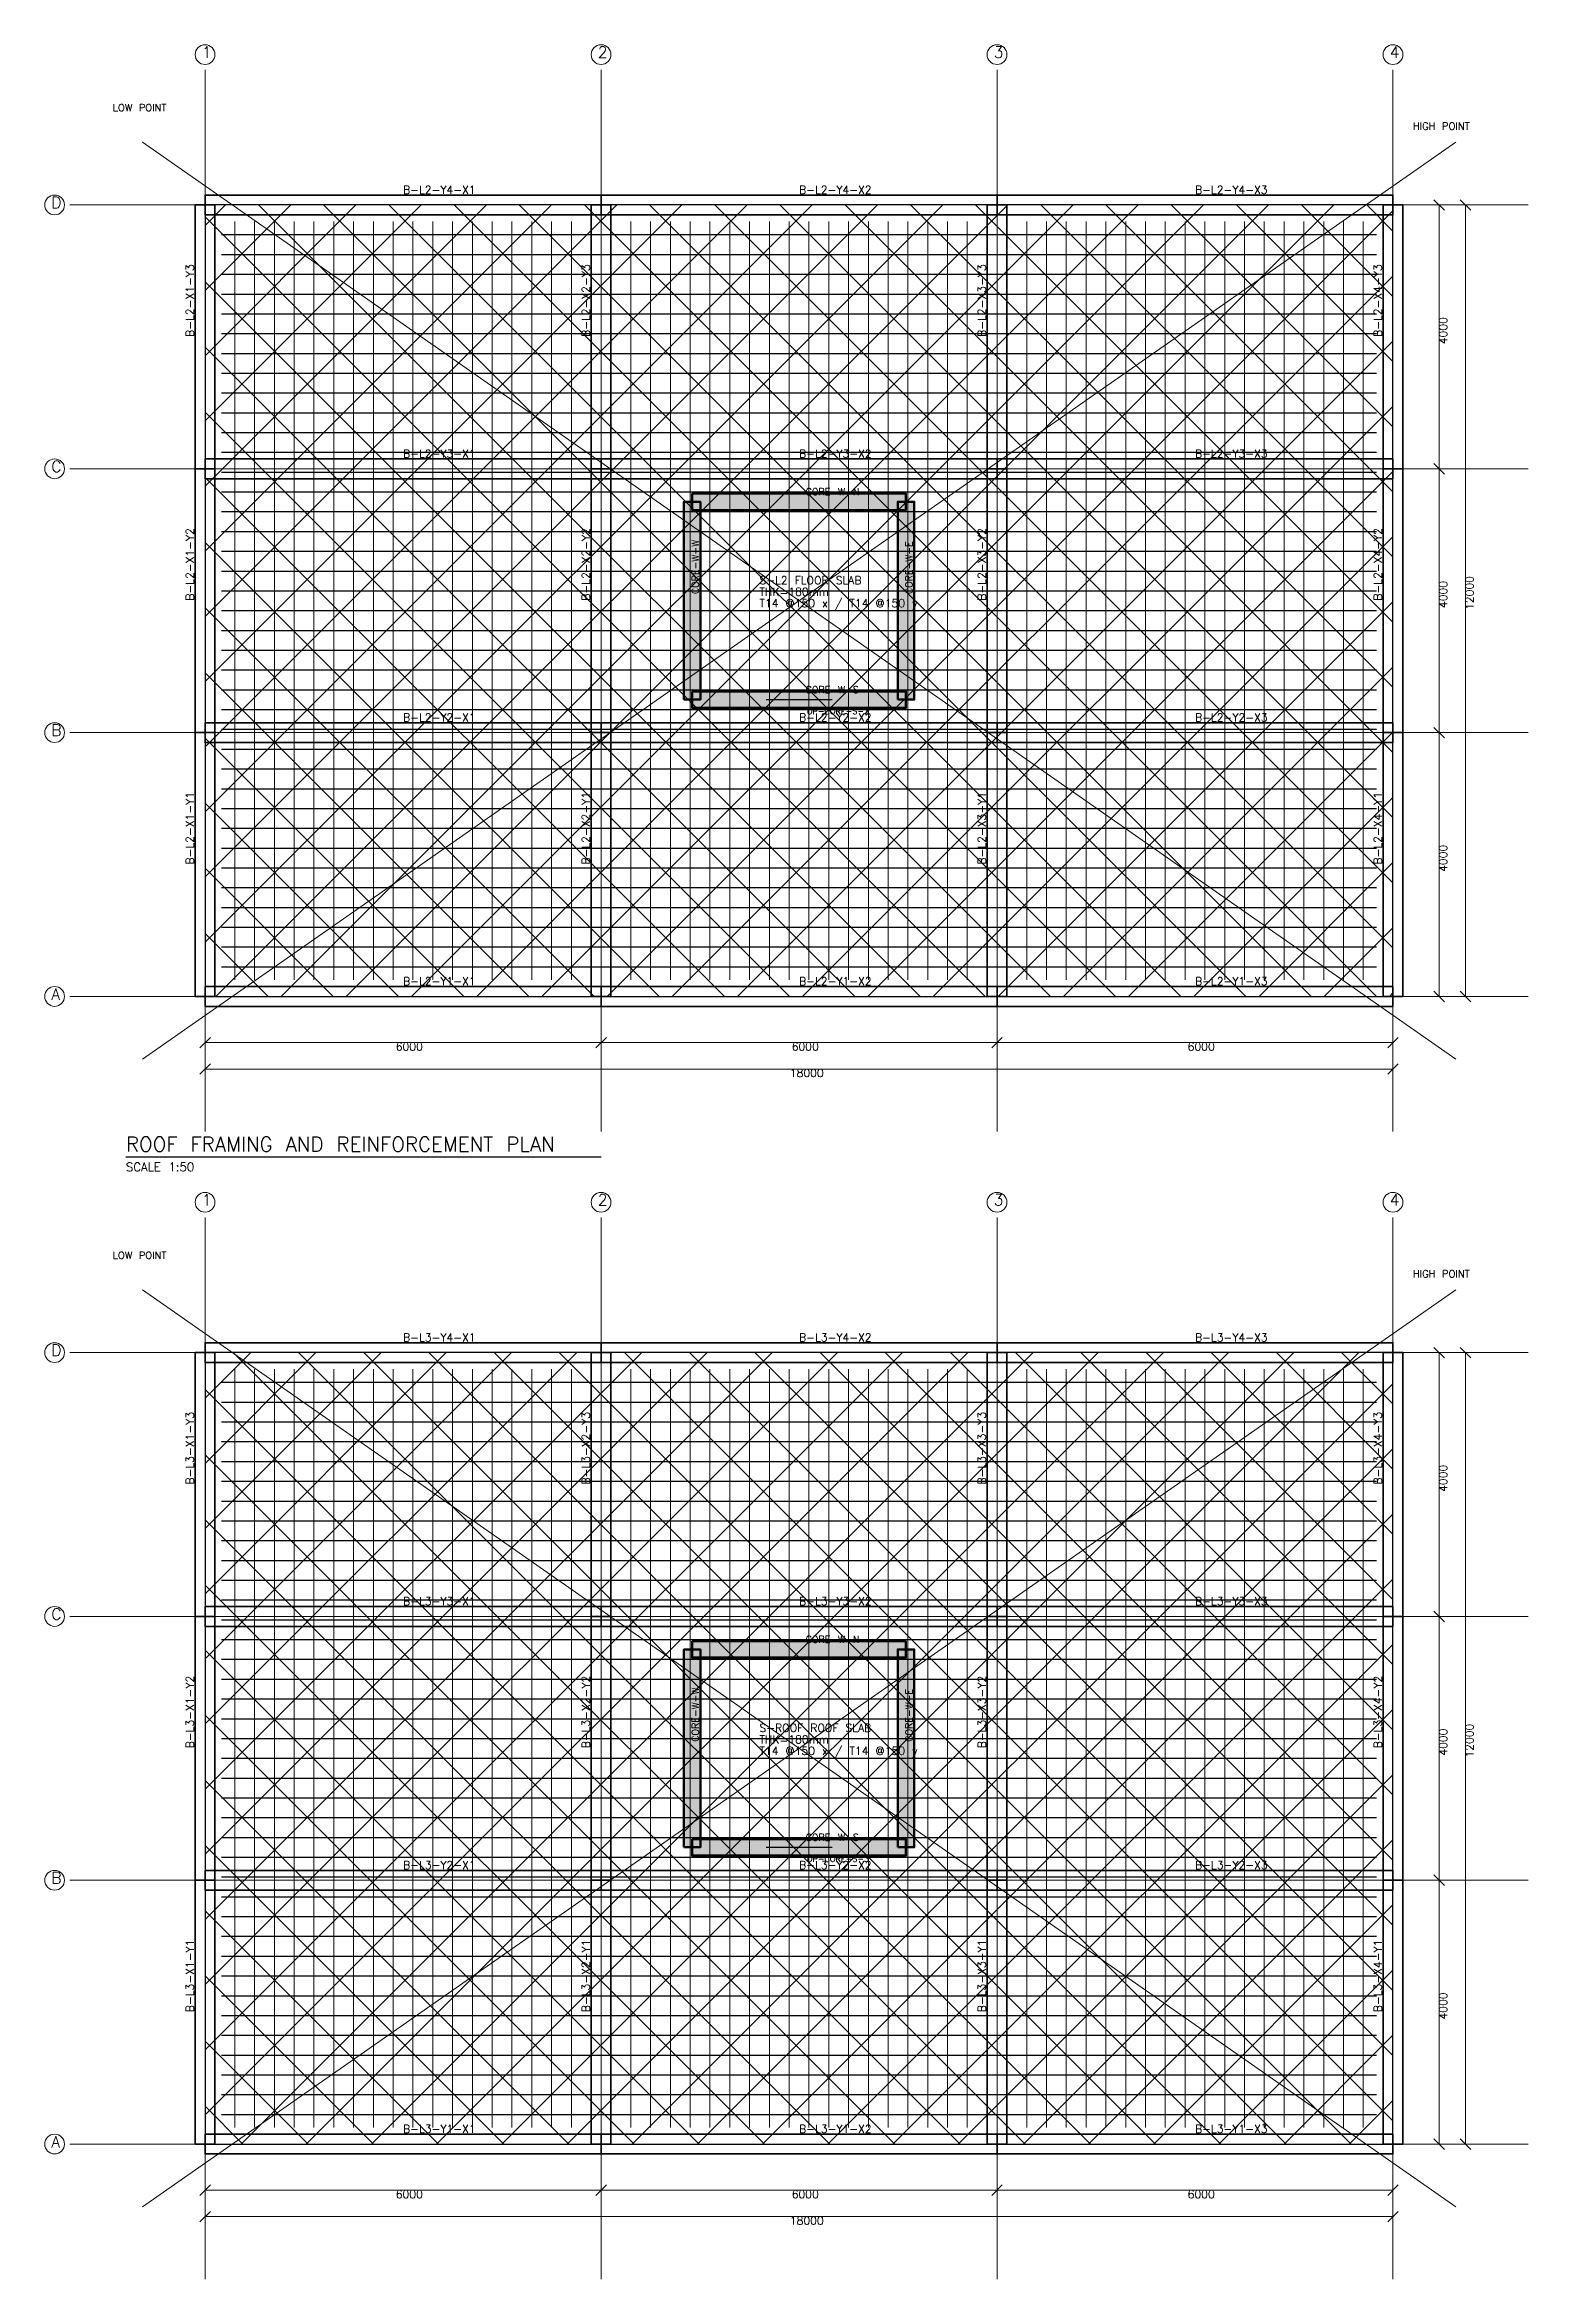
# Model space of a CAD drawing. Header units: millimetres. Extents: x -1230 to 55960, y -122972 to 18360.
# Drawn here: x 24670 to 47150, y -35650 to -1770 of the extents above; entities that cross this region are included whole.
import ezdxf

# ---------------------------------------------------------------- set-up
doc = ezdxf.new("R2010")
doc.units = ezdxf.units.MM
for name, color, linetype, lineweight in [('SAI-A-DIMS', 6, 'Continuous', 13), ('SAI-A-GRID', 1, 'Continuous', 13), ('SAI-A-SECTION', 1, 'Continuous', 25), ('SAI-A-TEXT', 4, 'Continuous', 13), ('SAI-A-TITLE', 6, 'Continuous', 30), ('SAI-H-CONCRETE', 8, 'Continuous', 13), ('SAI-S-BEAM', 30, 'Continuous', 35), ('SAI-S-OPENING', 1, 'Continuous', 25), ('SAI-S-REBAR', 1, 'Continuous', 25), ('SAI-S-SLAB', 4, 'Continuous', 25), ('SAI-S-TIES', 3, 'Continuous', 20), ('SAI-S-WALL', 5, 'Continuous', 50), ('SAI-X-REFERENCE', 9, 'Continuous', 13)]:
    doc.layers.add(name, color=color, linetype=linetype, lineweight=lineweight)
doc.styles.add('SAI-STANDARD', font='txt.shx')

msp = doc.modelspace()

# ---------------------------------------------------------------- texts
at = {"layer": 'SAI-A-DIMS', "style": 'SAI-STANDARD'}
for s, p in [('4000', (45920, -6312)), ('4000', (45920, -10312)), ('12000', (46320, -10340)), ('4000', (45920, -14312)), ('4000', (45920, -23712)), ('4000', (45920, -27712)), ('12000', (46320, -27740)), ('4000', (45920, -31712))]:
    msp.add_text(s, height=120, rotation=90, dxfattribs=at).set_placement(p)
for s, p in [('6000', (29988, -17020)), ('6000', (35988, -17020)), ('6000', (41988, -17020)), ('18000', (35960, -17420)), ('6000', (29988, -34420)), ('6000', (35988, -34420)), ('6000', (41988, -34420)), ('18000', (35960, -34820))]:
    msp.add_text(s, height=120, dxfattribs=at).set_placement(p)
at = {"layer": 'SAI-A-GRID', "style": 'SAI-STANDARD'}
for s, p in [('1', (27050, -1970)), ('2', (33050, -1970)), ('3', (39050, -1970)), ('4', (45050, -1970)), ('D', (24770, -4250)), ('C', (24770, -8250)), ('B', (24770, -12250)), ('A', (24770, -16250)), ('1', (27050, -19370)), ('2', (33050, -19370)), ('3', (39050, -19370)), ('4', (45050, -19370)), ('D', (24770, -21650)), ('C', (24770, -25650)), ('B', (24770, -29650)), ('A', (24770, -33650))]:
    msp.add_text(s, height=172, dxfattribs=at).set_placement(p)
at = {"layer": 'SAI-A-SECTION', "style": 'SAI-STANDARD'}
for s, p in [('LOW POINT', (25700, -2780)), ('HIGH POINT', (45400, -3060)), ('LOW POINT', (25700, -20180)), ('HIGH POINT', (45400, -20460))]:
    msp.add_text(s, height=110, dxfattribs=at).set_placement(p)
at = {"layer": 'SAI-A-TEXT', "style": 'SAI-STANDARD'}
for s, height, p in [('B-L2-Y4-X1', 120, (30100, -4030)), ('B-L2-Y4-X2', 120, (36100, -4030)), ('B-L2-Y4-X3', 120, (42100, -4030)), ('B-L2-Y3-X1', 120, (30100, -8030)), ('B-L2-Y3-X2', 120, (36100, -8030)), ('B-L2-Y3-X3', 120, (42100, -8030)), ('CORE-W-N', 105, (36200, -8600)), ('THK=180mm', 120, (35500, -10124)), ('T14 @150 x / T14 @150 y', 120, (35500, -10298)), ('S-L2 FLOOR SLAB', 120, (35500, -9950)), ('CORE-W-S', 105, (36200, -11600)), ('B-L2-Y2-X1', 120, (30100, -12030)), ('B-L2-Y2-X2', 120, (36100, -12030)), ('B-L2-Y2-X3', 120, (42100, -12030)), ('B-L2-Y1-X1', 120, (30100, -16030)), ('B-L2-Y1-X2', 120, (36100, -16030)), ('B-L2-Y1-X3', 120, (42100, -16030)), ('SCALE 1:50', 130, (25900, -18850)), ('B-L3-Y4-X1', 120, (30100, -21430)), ('B-L3-Y4-X2', 120, (36100, -21430)), ('B-L3-Y4-X3', 120, (42100, -21430)), ('B-L3-Y3-X1', 120, (30100, -25430)), ('B-L3-Y3-X2', 120, (36100, -25430)), ('B-L3-Y3-X3', 120, (42100, -25430)), ('CORE-W-N', 105, (36200, -26000)), ('THK=180mm', 120, (35500, -27524)), ('S-ROOF ROOF SLAB', 120, (35500, -27350)), ('T14 @150 x / T14 @150 y', 120, (35500, -27698)), ('CORE-W-S', 105, (36200, -29000)), ('B-L3-Y2-X1', 120, (30100, -29430)), ('B-L3-Y2-X2', 120, (36100, -29430)), ('B-L3-Y2-X3', 120, (42100, -29430)), ('B-L3-Y1-X1', 120, (30100, -33430)), ('B-L3-Y1-X2', 120, (36100, -33430)), ('B-L3-Y1-X3', 120, (42100, -33430))]:
    msp.add_text(s, height=height, dxfattribs=at).set_placement(p)
for s, height, p in [('B-L2-X1-Y3', 120, (26930, -6200)), ('B-L2-X2-Y3', 120, (32930, -6200)), ('B-L2-X3-Y3', 120, (38930, -6200)), ('B-L2-X4-Y3', 120, (44930, -6200)), ('B-L2-X1-Y2', 120, (26930, -10200)), ('B-L2-X2-Y2', 120, (32930, -10200)), ('B-L2-X3-Y2', 120, (38930, -10200)), ('B-L2-X4-Y2', 120, (44930, -10200)), ('CORE-W-W', 105, (34580, -10100)), ('CORE-W-E', 105, (37820, -10100)), ('B-L2-X1-Y1', 120, (26930, -14200)), ('B-L2-X2-Y1', 120, (32930, -14200)), ('B-L2-X3-Y1', 120, (38930, -14200)), ('B-L2-X4-Y1', 120, (44930, -14200)), ('B-L3-X1-Y3', 120, (26930, -23600)), ('B-L3-X2-Y3', 120, (32930, -23600)), ('B-L3-X3-Y3', 120, (38930, -23600)), ('B-L3-X4-Y3', 120, (44930, -23600)), ('B-L3-X1-Y2', 120, (26930, -27600)), ('B-L3-X2-Y2', 120, (32930, -27600)), ('CORE-W-W', 105, (34580, -27500)), ('CORE-W-E', 105, (37820, -27500)), ('B-L3-X3-Y2', 120, (38930, -27600)), ('B-L3-X4-Y2', 120, (44930, -27600)), ('B-L3-X1-Y1', 120, (26930, -31600)), ('B-L3-X2-Y1', 120, (32930, -31600)), ('B-L3-X3-Y1', 120, (38930, -31600)), ('B-L3-X4-Y1', 120, (44930, -31600))]:
    msp.add_text(s, height=height, rotation=90, dxfattribs=at).set_placement(p)
at = {"layer": 'SAI-A-TITLE', "style": 'SAI-STANDARD'}
msp.add_text('ROOF FRAMING AND REINFORCEMENT PLAN', height=220, dxfattribs=at).set_placement((25900, -18550))
at = {"layer": 'SAI-S-OPENING', "style": 'SAI-STANDARD'}
for s, p in [('OP-CORE-S-2', (36220, -11920)), ('OP-CORE-S-3', (36220, -11920)), ('OP-CORE-S-3', (36220, -29320))]:
    msp.add_text(s, height=90, dxfattribs=at).set_placement(p)

# ---------------------------------------------------------------- hatches: boundary and pattern name
at = {"layer": 'SAI-H-CONCRETE'}
h = msp.add_hatch(dxfattribs=at)
h.set_pattern_fill('ANSI37', scale=220)
h.paths.add_polyline_path([(27100, -16200), (45100, -16200), (45100, -4200), (27100, -4200)])
h = msp.add_hatch(dxfattribs=at)
h.set_pattern_fill('ANSI37', scale=220)
h.paths.add_polyline_path([(27100, -33600), (45100, -33600), (45100, -21600), (27100, -21600)])
at = {"layer": 'SAI-S-WALL'}
h = msp.add_hatch(color=5, dxfattribs=at)
h.dxf.hatch_style = 1
h.paths.add_polyline_path([(34355, -11700), (34355, -8700), (34605, -8700), (34605, -11700)])
h = msp.add_hatch(color=5, dxfattribs=at)
h.dxf.hatch_style = 1
h.paths.add_polyline_path([(34480, -8575), (37720, -8575), (37720, -8825), (34480, -8825)])
h = msp.add_hatch(color=5, dxfattribs=at)
h.dxf.hatch_style = 1
h.paths.add_polyline_path([(37595, -11700), (37595, -8700), (37845, -8700), (37845, -11700)])
h = msp.add_hatch(color=5, dxfattribs=at)
h.dxf.hatch_style = 1
h.paths.add_polyline_path([(34480, -11575), (37720, -11575), (37720, -11825), (34480, -11825)])
h = msp.add_hatch(color=5, dxfattribs=at)
h.dxf.hatch_style = 1
h.paths.add_polyline_path([(34480, -25975), (37720, -25975), (37720, -26225), (34480, -26225)])
h = msp.add_hatch(color=5, dxfattribs=at)
h.dxf.hatch_style = 1
h.paths.add_polyline_path([(34355, -29100), (34355, -26100), (34605, -26100), (34605, -29100)])
h = msp.add_hatch(color=5, dxfattribs=at)
h.dxf.hatch_style = 1
h.paths.add_polyline_path([(37595, -29100), (37595, -26100), (37845, -26100), (37845, -29100)])
h = msp.add_hatch(color=5, dxfattribs=at)
h.dxf.hatch_style = 1
h.paths.add_polyline_path([(34480, -28975), (37720, -28975), (37720, -29225), (34480, -29225)])

# ---------------------------------------------------------------- linework, layer by layer
at = {"layer": 'SAI-A-DIMS'}
for p, q in [((45100, -4200), (46320, -4200)), ((45100, -4200), (45920, -4200)), ((45720, -4120), (45880, -4280)), ((45800, -8200), (45800, -4200)), ((46120, -4120), (46280, -4280)), ((46200, -16200), (46200, -4200)), ((45720, -8120), (45880, -8280)), ((45720, -8120), (45880, -8280)), ((45100, -8200), (45920, -8200)), ((45100, -8200), (45920, -8200)), ((45800, -12200), (45800, -8200)), ((45720, -12120), (45880, -12280)), ((45720, -12120), (45880, -12280)), ((45100, -12200), (45920, -12200)), ((45100, -12200), (45920, -12200)), ((45800, -16200), (45800, -12200)), ((27100, -16200), (27100, -17420)), ((27100, -16200), (27100, -17020)), ((33100, -16200), (33100, -17020)), ((33100, -16200), (33100, -17020)), ((39100, -16200), (39100, -17020)), ((39100, -16200), (39100, -17020)), ((45100, -16200), (45100, -17420)), ((45100, -16200), (46320, -16200)), ((45100, -16200), (45100, -17020)), ((45100, -16200), (45920, -16200)), ((45720, -16120), (45880, -16280)), ((46120, -16120), (46280, -16280)), ((27020, -16980), (27180, -16820)), ((27100, -16900), (33100, -16900)), ((33020, -16980), (33180, -16820)), ((33020, -16980), (33180, -16820)), ((33100, -16900), (39100, -16900)), ((39020, -16980), (39180, -16820)), ((39020, -16980), (39180, -16820)), ((39100, -16900), (45100, -16900)), ((45020, -16980), (45180, -16820)), ((27020, -17380), (27180, -17220)), ((45020, -17380), (45180, -17220)), ((27100, -17300), (45100, -17300)), ((45100, -21600), (46320, -21600)), ((45100, -21600), (45920, -21600)), ((45720, -21520), (45880, -21680)), ((45800, -25600), (45800, -21600)), ((46120, -21520), (46280, -21680)), ((46200, -33600), (46200, -21600)), ((45100, -25600), (45920, -25600)), ((45100, -25600), (45920, -25600)), ((45720, -25520), (45880, -25680)), ((45720, -25520), (45880, -25680)), ((45800, -29600), (45800, -25600)), ((45100, -29600), (45920, -29600)), ((45100, -29600), (45920, -29600)), ((45720, -29520), (45880, -29680)), ((45720, -29520), (45880, -29680)), ((45800, -33600), (45800, -29600)), ((45720, -33520), (45880, -33680)), ((46120, -33520), (46280, -33680)), ((27100, -33600), (27100, -34820)), ((27100, -33600), (27100, -34420)), ((33100, -33600), (33100, -34420)), ((33100, -33600), (33100, -34420)), ((39100, -33600), (39100, -34420)), ((39100, -33600), (39100, -34420)), ((45100, -33600), (45100, -34820)), ((45100, -33600), (46320, -33600)), ((45100, -33600), (45100, -34420)), ((45100, -33600), (45920, -33600)), ((27020, -34380), (27180, -34220)), ((27100, -34300), (33100, -34300)), ((33020, -34380), (33180, -34220)), ((33020, -34380), (33180, -34220)), ((33100, -34300), (39100, -34300)), ((39020, -34380), (39180, -34220)), ((39020, -34380), (39180, -34220)), ((39100, -34300), (45100, -34300)), ((45020, -34380), (45180, -34220)), ((27020, -34780), (27180, -34620)), ((27100, -34700), (45100, -34700)), ((45020, -34780), (45180, -34620))]:
    msp.add_line(p, q, dxfattribs=at)
at = {"layer": 'SAI-A-GRID'}
for p, q in [((27100, -18250), (27100, -2150)), ((33100, -18250), (33100, -2150)), ((39100, -18250), (39100, -2150)), ((45100, -18250), (45100, -2150)), ((25050, -4200), (47150, -4200)), ((25050, -8200), (47150, -8200)), ((25050, -12200), (47150, -12200)), ((25050, -16200), (47150, -16200)), ((27100, -35650), (27100, -19550)), ((33100, -35650), (33100, -19550)), ((39100, -35650), (39100, -19550)), ((45100, -35650), (45100, -19550)), ((25050, -21600), (47150, -21600)), ((25050, -25600), (47150, -25600)), ((25050, -29600), (47150, -29600)), ((25050, -33600), (47150, -33600))]:
    msp.add_line(p, q, dxfattribs=at)
for centre in [(27100, -1920), (33100, -1920), (39100, -1920), (45100, -1920), (24820, -4200), (24820, -8200), (24820, -12200), (24820, -16200), (27100, -19320), (33100, -19320), (39100, -19320), (45100, -19320), (24820, -21600), (24820, -25600), (24820, -29600), (24820, -33600)]:
    msp.add_circle(centre, 150, dxfattribs=at)
at = {"layer": 'SAI-A-TITLE'}
msp.add_line((25900, -18630), (33100, -18630), dxfattribs=at)
at = {"layer": 'SAI-S-BEAM'}
for points in [[(27100, -4050), (33100, -4050), (33100, -4350), (27100, -4350), (27100, -4050)], [(33100, -4050), (39100, -4050), (39100, -4350), (33100, -4350), (33100, -4050)], [(39100, -4050), (45100, -4050), (45100, -4350), (39100, -4350), (39100, -4050)], [(26950, -8200), (26950, -4200), (27250, -4200), (27250, -8200), (26950, -8200)], [(32950, -8200), (32950, -4200), (33250, -4200), (33250, -8200), (32950, -8200)], [(38950, -8200), (38950, -4200), (39250, -4200), (39250, -8200), (38950, -8200)], [(44950, -8200), (44950, -4200), (45250, -4200), (45250, -8200), (44950, -8200)], [(27100, -8050), (33100, -8050), (33100, -8350), (27100, -8350), (27100, -8050)], [(33100, -8050), (39100, -8050), (39100, -8350), (33100, -8350), (33100, -8050)], [(39100, -8050), (45100, -8050), (45100, -8350), (39100, -8350), (39100, -8050)], [(26950, -12200), (26950, -8200), (27250, -8200), (27250, -12200), (26950, -12200)], [(32950, -12200), (32950, -8200), (33250, -8200), (33250, -12200), (32950, -12200)], [(38950, -12200), (38950, -8200), (39250, -8200), (39250, -12200), (38950, -12200)], [(44950, -12200), (44950, -8200), (45250, -8200), (45250, -12200), (44950, -12200)], [(27100, -12050), (33100, -12050), (33100, -12350), (27100, -12350), (27100, -12050)], [(33100, -12050), (39100, -12050), (39100, -12350), (33100, -12350), (33100, -12050)], [(39100, -12050), (45100, -12050), (45100, -12350), (39100, -12350), (39100, -12050)], [(26950, -16200), (26950, -12200), (27250, -12200), (27250, -16200), (26950, -16200)], [(32950, -16200), (32950, -12200), (33250, -12200), (33250, -16200), (32950, -16200)], [(38950, -16200), (38950, -12200), (39250, -12200), (39250, -16200), (38950, -16200)], [(44950, -16200), (44950, -12200), (45250, -12200), (45250, -16200), (44950, -16200)], [(27100, -16050), (33100, -16050), (33100, -16350), (27100, -16350), (27100, -16050)], [(33100, -16050), (39100, -16050), (39100, -16350), (33100, -16350), (33100, -16050)], [(39100, -16050), (45100, -16050), (45100, -16350), (39100, -16350), (39100, -16050)], [(26950, -25600), (26950, -21600), (27250, -21600), (27250, -25600), (26950, -25600)], [(27100, -21450), (33100, -21450), (33100, -21750), (27100, -21750), (27100, -21450)], [(32950, -25600), (32950, -21600), (33250, -21600), (33250, -25600), (32950, -25600)], [(33100, -21450), (39100, -21450), (39100, -21750), (33100, -21750), (33100, -21450)], [(38950, -25600), (38950, -21600), (39250, -21600), (39250, -25600), (38950, -25600)], [(39100, -21450), (45100, -21450), (45100, -21750), (39100, -21750), (39100, -21450)], [(44950, -25600), (44950, -21600), (45250, -21600), (45250, -25600), (44950, -25600)], [(26950, -29600), (26950, -25600), (27250, -25600), (27250, -29600), (26950, -29600)], [(27100, -25450), (33100, -25450), (33100, -25750), (27100, -25750), (27100, -25450)], [(32950, -29600), (32950, -25600), (33250, -25600), (33250, -29600), (32950, -29600)], [(33100, -25450), (39100, -25450), (39100, -25750), (33100, -25750), (33100, -25450)], [(38950, -29600), (38950, -25600), (39250, -25600), (39250, -29600), (38950, -29600)], [(39100, -25450), (45100, -25450), (45100, -25750), (39100, -25750), (39100, -25450)], [(44950, -29600), (44950, -25600), (45250, -25600), (45250, -29600), (44950, -29600)], [(27100, -29450), (33100, -29450), (33100, -29750), (27100, -29750), (27100, -29450)], [(33100, -29450), (39100, -29450), (39100, -29750), (33100, -29750), (33100, -29450)], [(39100, -29450), (45100, -29450), (45100, -29750), (39100, -29750), (39100, -29450)], [(26950, -33600), (26950, -29600), (27250, -29600), (27250, -33600), (26950, -33600)], [(32950, -33600), (32950, -29600), (33250, -29600), (33250, -33600), (32950, -33600)], [(38950, -33600), (38950, -29600), (39250, -29600), (39250, -33600), (38950, -33600)], [(44950, -33600), (44950, -29600), (45250, -29600), (45250, -33600), (44950, -33600)], [(27100, -33450), (33100, -33450), (33100, -33750), (27100, -33750), (27100, -33450)], [(33100, -33450), (39100, -33450), (39100, -33750), (33100, -33750), (33100, -33450)], [(39100, -33450), (45100, -33450), (45100, -33750), (39100, -33750), (39100, -33450)]]:
    msp.add_lwpolyline(points, dxfattribs=at)
at = {"layer": 'SAI-S-OPENING'}
for p, q in [((35600, -11700), (36600, -11700)), ((35600, -11700), (36600, -11700)), ((35600, -29100), (36600, -29100))]:
    msp.add_line(p, q, dxfattribs=at)
at = {"layer": 'SAI-S-REBAR'}
for p, q in [((27350, -4350), (44850, -4350)), ((27350, -4650), (44850, -4650)), ((27350, -4950), (44850, -4950)), ((27350, -5250), (44850, -5250)), ((27350, -5550), (44850, -5550)), ((27350, -5850), (44850, -5850)), ((27350, -6150), (44850, -6150)), ((27350, -6450), (44850, -6450)), ((27350, -6750), (44850, -6750)), ((27350, -7050), (44850, -7050)), ((27350, -7350), (44850, -7350)), ((27350, -7650), (44850, -7650)), ((27350, -7950), (44850, -7950)), ((27350, -8250), (44850, -8250)), ((27350, -8550), (44850, -8550)), ((27350, -8850), (44850, -8850)), ((27350, -9150), (44850, -9150)), ((27350, -9450), (44850, -9450)), ((27350, -9750), (44850, -9750)), ((27350, -10050), (44850, -10050)), ((27350, -10350), (44850, -10350)), ((27350, -10650), (44850, -10650)), ((27350, -10950), (44850, -10950)), ((27350, -11250), (44850, -11250)), ((27350, -11550), (44850, -11550)), ((27350, -11850), (44850, -11850)), ((27350, -12150), (44850, -12150)), ((27350, -12450), (44850, -12450)), ((27350, -12750), (44850, -12750)), ((27350, -13050), (44850, -13050)), ((27350, -13350), (44850, -13350)), ((27350, -13650), (44850, -13650)), ((27350, -13950), (44850, -13950)), ((27350, -14250), (44850, -14250)), ((27350, -14550), (44850, -14550)), ((27350, -14850), (44850, -14850)), ((27350, -15150), (44850, -15150)), ((27350, -15450), (44850, -15450)), ((27350, -15750), (44850, -15750)), ((27350, -16050), (44850, -16050)), ((27350, -21750), (44850, -21750)), ((27350, -22050), (44850, -22050)), ((27350, -22350), (44850, -22350)), ((27350, -22650), (44850, -22650)), ((27350, -22950), (44850, -22950)), ((27350, -23250), (44850, -23250)), ((27350, -23550), (44850, -23550)), ((27350, -23850), (44850, -23850)), ((27350, -24150), (44850, -24150)), ((27350, -24450), (44850, -24450)), ((27350, -24750), (44850, -24750)), ((27350, -25050), (44850, -25050)), ((27350, -25350), (44850, -25350)), ((27350, -25650), (44850, -25650)), ((27350, -25950), (44850, -25950)), ((27350, -26250), (44850, -26250)), ((27350, -26550), (44850, -26550)), ((27350, -26850), (44850, -26850)), ((27350, -27150), (44850, -27150)), ((27350, -27450), (44850, -27450)), ((27350, -27750), (44850, -27750)), ((27350, -28050), (44850, -28050)), ((27350, -28350), (44850, -28350)), ((27350, -28650), (44850, -28650)), ((27350, -28950), (44850, -28950)), ((27350, -29250), (44850, -29250)), ((27350, -29550), (44850, -29550)), ((27350, -29850), (44850, -29850)), ((27350, -30150), (44850, -30150)), ((27350, -30450), (44850, -30450)), ((27350, -30750), (44850, -30750)), ((27350, -31050), (44850, -31050)), ((27350, -31350), (44850, -31350)), ((27350, -31650), (44850, -31650)), ((27350, -31950), (44850, -31950)), ((27350, -32250), (44850, -32250)), ((27350, -32550), (44850, -32550)), ((27350, -32850), (44850, -32850)), ((27350, -33150), (44850, -33150)), ((27350, -33450), (44850, -33450))]:
    msp.add_line(p, q, dxfattribs=at)
at = {"layer": 'SAI-S-SLAB'}
for points in [[(27100, -16200), (45100, -16200), (45100, -4200), (27100, -4200), (27100, -16200)], [(27100, -33600), (45100, -33600), (45100, -21600), (27100, -21600), (27100, -33600)]]:
    msp.add_lwpolyline(points, dxfattribs=at)
at = {"layer": 'SAI-S-TIES'}
for p, q in [((26150, -17150), (46050, -3250)), ((46050, -17150), (26150, -3250)), ((27250, -15950), (27250, -4450)), ((27550, -15950), (27550, -4450)), ((27850, -15950), (27850, -4450)), ((28150, -15950), (28150, -4450)), ((28450, -15950), (28450, -4450)), ((28750, -15950), (28750, -4450)), ((29050, -15950), (29050, -4450)), ((29350, -15950), (29350, -4450)), ((29650, -15950), (29650, -4450)), ((29950, -15950), (29950, -4450)), ((30250, -15950), (30250, -4450)), ((30550, -15950), (30550, -4450)), ((30850, -15950), (30850, -4450)), ((31150, -15950), (31150, -4450)), ((31450, -15950), (31450, -4450)), ((31750, -15950), (31750, -4450)), ((32050, -15950), (32050, -4450)), ((32350, -15950), (32350, -4450)), ((32650, -15950), (32650, -4450)), ((32950, -15950), (32950, -4450)), ((33250, -15950), (33250, -4450)), ((33550, -15950), (33550, -4450)), ((33850, -15950), (33850, -4450)), ((34150, -15950), (34150, -4450)), ((34450, -15950), (34450, -4450)), ((34750, -15950), (34750, -4450)), ((35050, -15950), (35050, -4450)), ((35350, -15950), (35350, -4450)), ((35650, -15950), (35650, -4450)), ((35950, -15950), (35950, -4450)), ((36250, -15950), (36250, -4450)), ((36550, -15950), (36550, -4450)), ((36850, -15950), (36850, -4450)), ((37150, -15950), (37150, -4450)), ((37450, -15950), (37450, -4450)), ((37750, -15950), (37750, -4450)), ((38050, -15950), (38050, -4450)), ((38350, -15950), (38350, -4450)), ((38650, -15950), (38650, -4450)), ((38950, -15950), (38950, -4450)), ((39250, -15950), (39250, -4450)), ((39550, -15950), (39550, -4450)), ((39850, -15950), (39850, -4450)), ((40150, -15950), (40150, -4450)), ((40450, -15950), (40450, -4450)), ((40750, -15950), (40750, -4450)), ((41050, -15950), (41050, -4450)), ((41350, -15950), (41350, -4450)), ((41650, -15950), (41650, -4450)), ((41950, -15950), (41950, -4450)), ((42250, -15950), (42250, -4450)), ((42550, -15950), (42550, -4450)), ((42850, -15950), (42850, -4450)), ((43150, -15950), (43150, -4450)), ((43450, -15950), (43450, -4450)), ((43750, -15950), (43750, -4450)), ((44050, -15950), (44050, -4450)), ((44350, -15950), (44350, -4450)), ((44650, -15950), (44650, -4450)), ((44950, -15950), (44950, -4450)), ((26150, -34550), (46050, -20650)), ((46050, -34550), (26150, -20650)), ((27250, -33350), (27250, -21850)), ((27550, -33350), (27550, -21850)), ((27850, -33350), (27850, -21850)), ((28150, -33350), (28150, -21850)), ((28450, -33350), (28450, -21850)), ((28750, -33350), (28750, -21850)), ((29050, -33350), (29050, -21850)), ((29350, -33350), (29350, -21850)), ((29650, -33350), (29650, -21850)), ((29950, -33350), (29950, -21850)), ((30250, -33350), (30250, -21850)), ((30550, -33350), (30550, -21850)), ((30850, -33350), (30850, -21850)), ((31150, -33350), (31150, -21850)), ((31450, -33350), (31450, -21850)), ((31750, -33350), (31750, -21850)), ((32050, -33350), (32050, -21850)), ((32350, -33350), (32350, -21850)), ((32650, -33350), (32650, -21850)), ((32950, -33350), (32950, -21850)), ((33250, -33350), (33250, -21850)), ((33550, -33350), (33550, -21850)), ((33850, -33350), (33850, -21850)), ((34150, -33350), (34150, -21850)), ((34450, -33350), (34450, -21850)), ((34750, -33350), (34750, -21850)), ((35050, -33350), (35050, -21850)), ((35350, -33350), (35350, -21850)), ((35650, -33350), (35650, -21850)), ((35950, -33350), (35950, -21850)), ((36250, -33350), (36250, -21850)), ((36550, -33350), (36550, -21850)), ((36850, -33350), (36850, -21850)), ((37150, -33350), (37150, -21850)), ((37450, -33350), (37450, -21850)), ((37750, -33350), (37750, -21850)), ((38050, -33350), (38050, -21850)), ((38350, -33350), (38350, -21850)), ((38650, -33350), (38650, -21850)), ((38950, -33350), (38950, -21850)), ((39250, -33350), (39250, -21850)), ((39550, -33350), (39550, -21850)), ((39850, -33350), (39850, -21850)), ((40150, -33350), (40150, -21850)), ((40450, -33350), (40450, -21850)), ((40750, -33350), (40750, -21850)), ((41050, -33350), (41050, -21850)), ((41350, -33350), (41350, -21850)), ((41650, -33350), (41650, -21850)), ((41950, -33350), (41950, -21850)), ((42250, -33350), (42250, -21850)), ((42550, -33350), (42550, -21850)), ((42850, -33350), (42850, -21850)), ((43150, -33350), (43150, -21850)), ((43450, -33350), (43450, -21850)), ((43750, -33350), (43750, -21850)), ((44050, -33350), (44050, -21850)), ((44350, -33350), (44350, -21850)), ((44650, -33350), (44650, -21850)), ((44950, -33350), (44950, -21850))]:
    msp.add_line(p, q, dxfattribs=at)
at = {"layer": 'SAI-S-WALL'}
for points in [[(34355, -11700), (34355, -8700), (34605, -8700), (34605, -11700), (34355, -11700)], [(34480, -8575), (37720, -8575), (37720, -8825), (34480, -8825), (34480, -8575)], [(37595, -11700), (37595, -8700), (37845, -8700), (37845, -11700), (37595, -11700)], [(34480, -11575), (37720, -11575), (37720, -11825), (34480, -11825), (34480, -11575)], [(34480, -25975), (37720, -25975), (37720, -26225), (34480, -26225), (34480, -25975)], [(34355, -29100), (34355, -26100), (34605, -26100), (34605, -29100), (34355, -29100)], [(37595, -29100), (37595, -26100), (37845, -26100), (37845, -29100), (37595, -29100)], [(34480, -28975), (37720, -28975), (37720, -29225), (34480, -29225), (34480, -28975)]]:
    msp.add_lwpolyline(points, dxfattribs=at)
at = {"layer": 'SAI-X-REFERENCE'}
for p, q in [((27100, -4200), (33100, -4200)), ((27100, -8200), (27100, -4200)), ((33100, -4200), (39100, -4200)), ((33100, -8200), (33100, -4200)), ((39100, -4200), (45100, -4200)), ((39100, -8200), (39100, -4200)), ((45100, -8200), (45100, -4200)), ((27100, -8200), (33100, -8200)), ((27100, -12200), (27100, -8200)), ((33100, -8200), (39100, -8200)), ((33100, -12200), (33100, -8200)), ((39100, -8200), (45100, -8200)), ((39100, -12200), (39100, -8200)), ((45100, -12200), (45100, -8200)), ((27100, -12200), (33100, -12200)), ((27100, -16200), (27100, -12200)), ((33100, -12200), (39100, -12200)), ((33100, -16200), (33100, -12200)), ((39100, -12200), (45100, -12200)), ((39100, -16200), (39100, -12200)), ((45100, -16200), (45100, -12200)), ((27100, -16200), (33100, -16200)), ((33100, -16200), (39100, -16200)), ((39100, -16200), (45100, -16200)), ((27100, -21600), (33100, -21600)), ((27100, -25600), (27100, -21600)), ((33100, -21600), (39100, -21600)), ((33100, -25600), (33100, -21600)), ((39100, -21600), (45100, -21600)), ((39100, -25600), (39100, -21600)), ((45100, -25600), (45100, -21600)), ((27100, -25600), (33100, -25600)), ((27100, -29600), (27100, -25600)), ((33100, -25600), (39100, -25600)), ((33100, -29600), (33100, -25600)), ((39100, -25600), (45100, -25600)), ((39100, -29600), (39100, -25600)), ((45100, -29600), (45100, -25600)), ((27100, -29600), (33100, -29600)), ((27100, -33600), (27100, -29600)), ((33100, -29600), (39100, -29600)), ((33100, -33600), (33100, -29600)), ((39100, -29600), (45100, -29600)), ((39100, -33600), (39100, -29600)), ((45100, -33600), (45100, -29600)), ((27100, -33600), (33100, -33600)), ((33100, -33600), (39100, -33600)), ((39100, -33600), (45100, -33600))]:
    msp.add_line(p, q, dxfattribs=at)

msp.set_redraw_order([(e.dxf.handle, doc.entitydb.next_handle()) for e in msp.query("TEXT MTEXT ATTDEF DIMENSION ARC_DIMENSION")])  # texts and dimensions are drawn at this point

doc.saveas('drawing.dxf')
